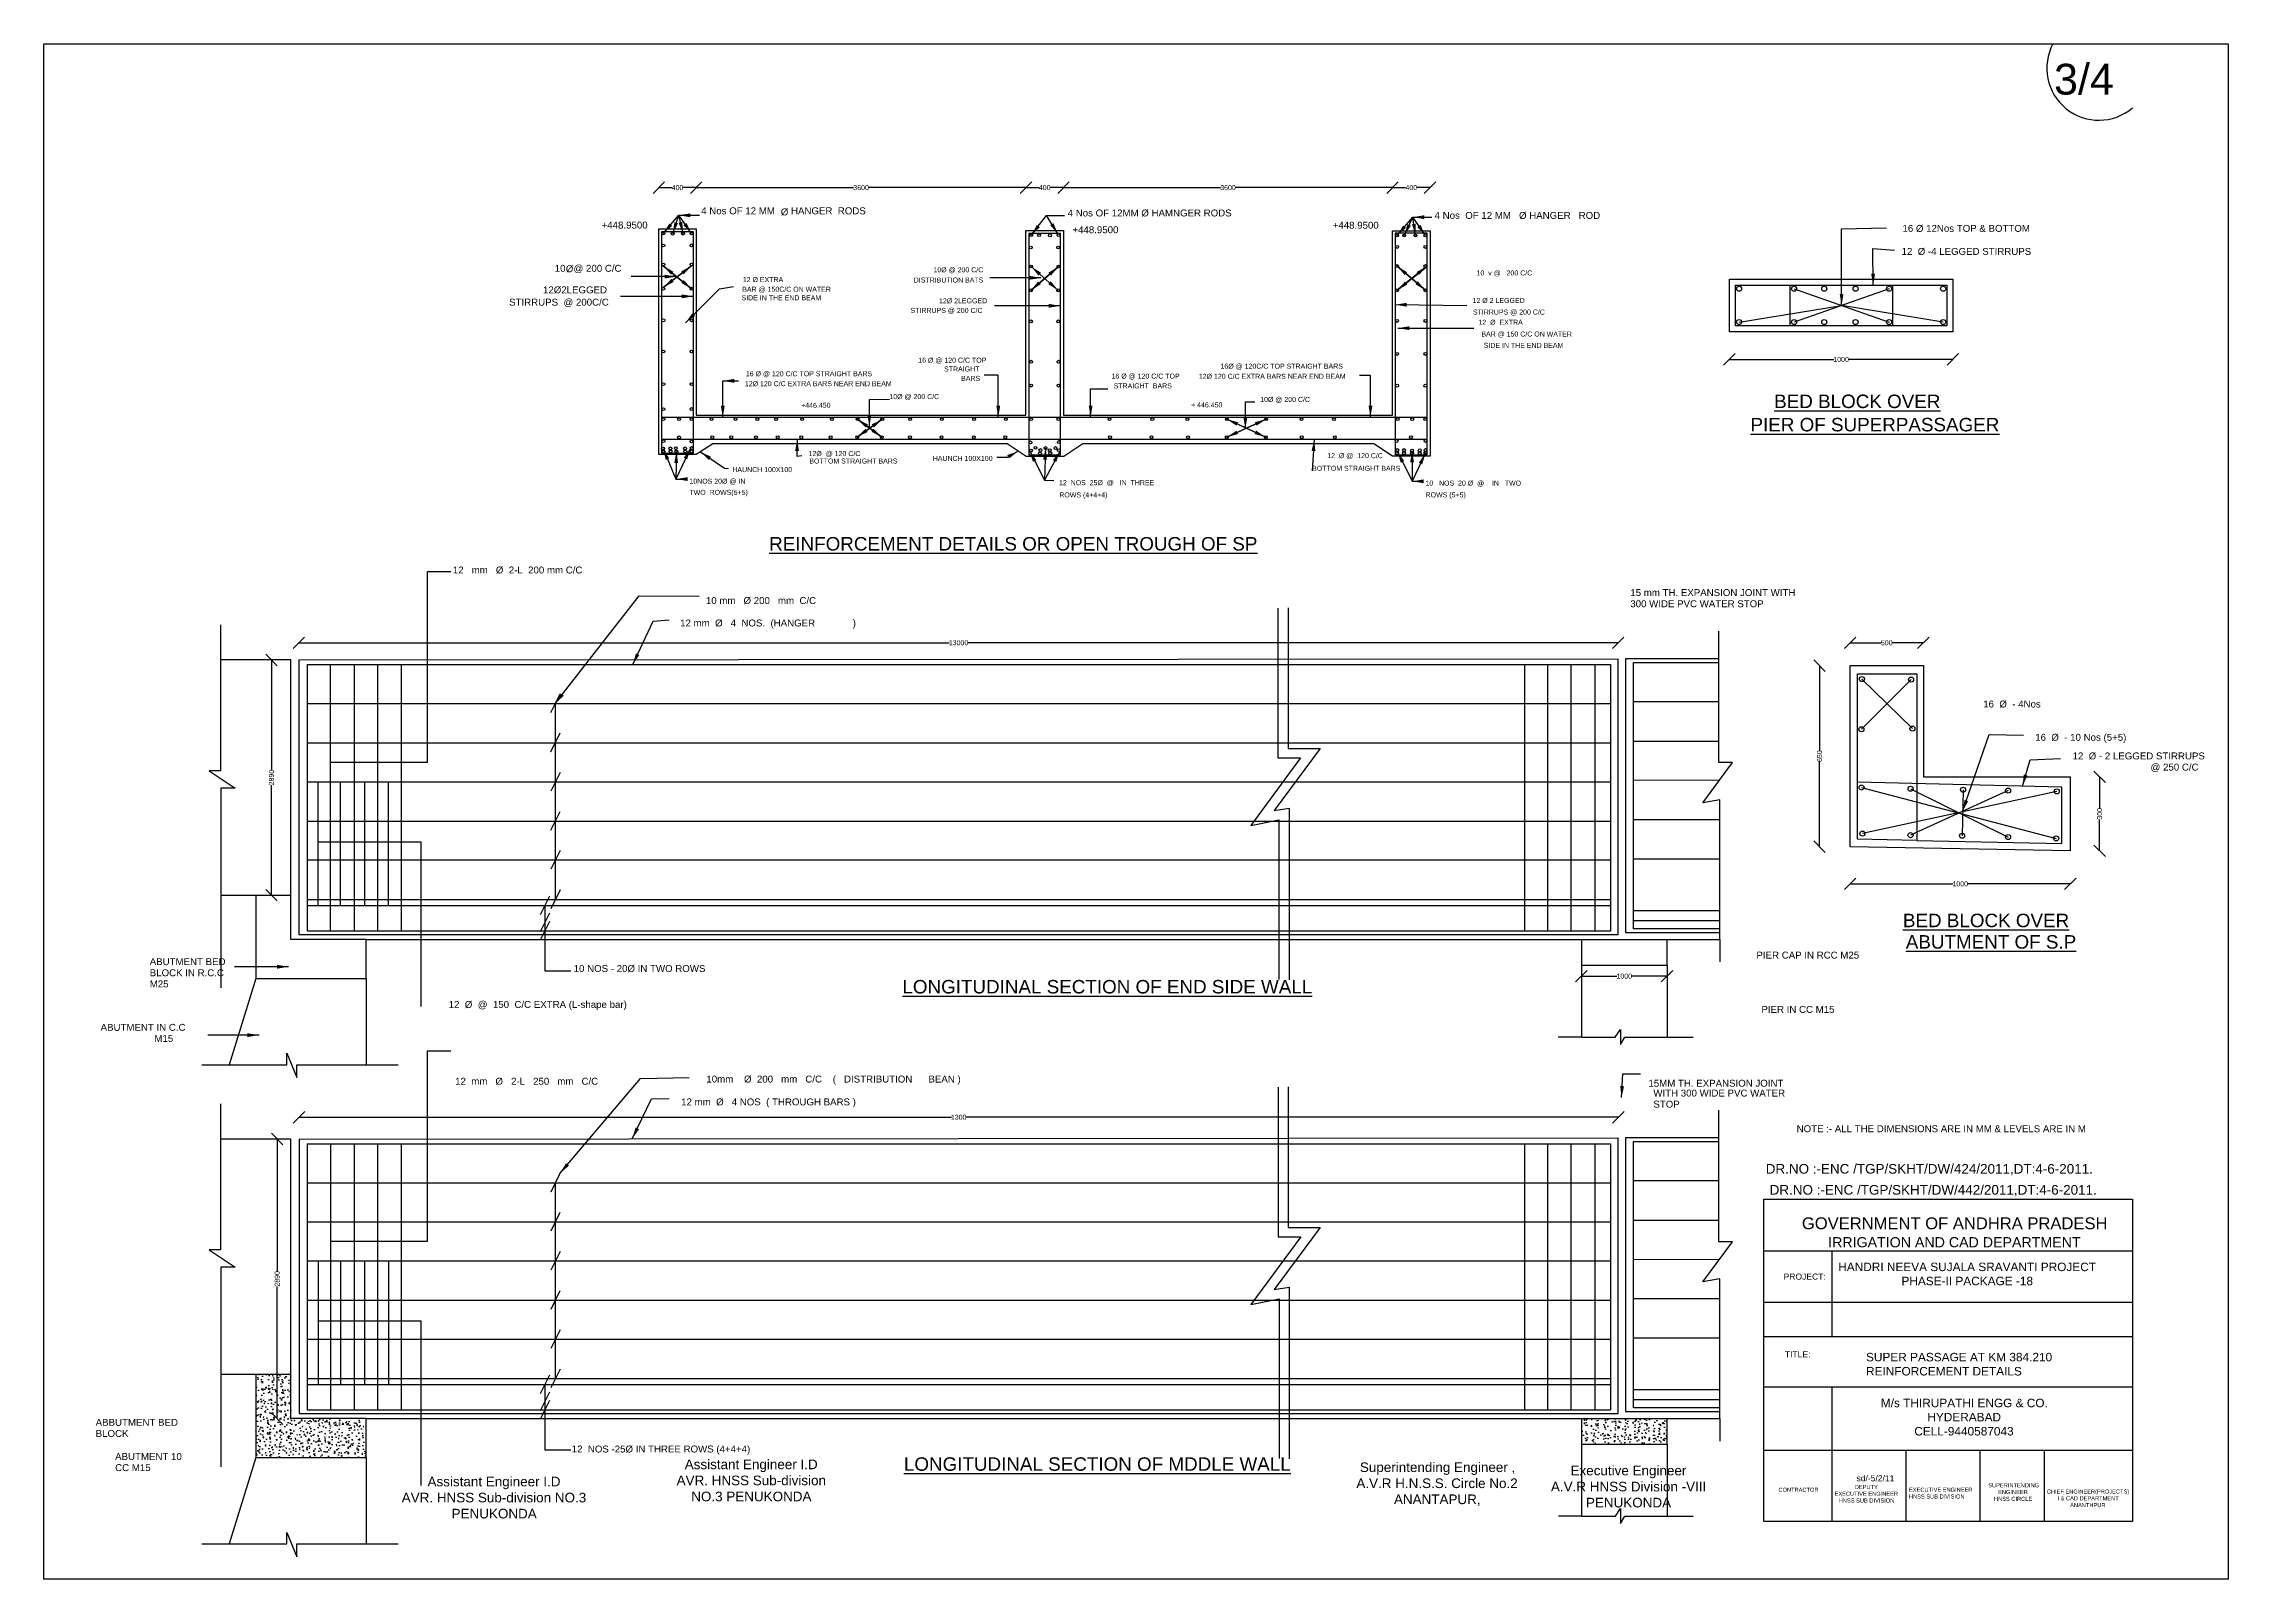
# Model space of a CAD drawing. Header units: millimetres. Extents: x 5765162 to 5770838, y 20981618 to 20985608.
import ezdxf

# ---------------------------------------------------------------- set-up
doc = ezdxf.new("R2010")
doc.units = ezdxf.units.MM
doc.header["$MEASUREMENT"] = 0
for name, color, linetype in [('DIMENSIONS', 7, 'Continuous'), ('DRAWING', 7, 'Continuous'), ('TEXT', 7, 'Continuous')]:
    doc.layers.add(name, color=color, linetype=linetype)
doc.styles.get("Standard").update_dxf_attribs({"font": 'arial.ttf', "height": 13})
doc.dimstyles.get("Standard").update_dxf_attribs({"dimtxt": 13, "dimasz": 30, "dimexe": 0.18, "dimexo": 0.0625, "dimgap": 0.09, "dimtad": 0, "dimdec": 0, "dimzin": 0, "dimdsep": 46, "dimtxsty": 'Standard', "dimblk": 'OBLIQUE', "dimcen": 0.09, "dimse1": 1, "dimse2": 1, "dimadec": 0, "dimazin": 0, "dimtfac": 1, "dimtdec": 0, "dimtofl": 0, "dimtmove": 0, "dimatfit": 3, "dimfxl": 1, "dimtolj": 1, "dimtzin": 0, "dimarcsym": 0})
pattern_1 = [(50, (0, 0), (35.86300913, -3.13760675), [3.75, -41.25]), (355, (0, 0), (-6.93756668, 37.609606685), [3, -33]), (100.4514, (2.99, -0.26), (28.925469086, 34.471977103), [3.1870095, -35.0571056]), (46.1842, (0, 10), (53.36205243, -8.27595072), [5.625, -61.875]), (96.6356, (4.447, 9.31), (46.73313528, 48.70589355), [4.7805144, -52.58565]), (351.1842, (0, 10), (46.73309726, 48.70593005), [4.5, -49.5]), (21, (5, 7.5), (29.845352606, -20.130944533), [3.75, -41.25]), (326, (5, 7.5), (12.165766596, 36.25750225), [3, -33]), (71.4514, (7.487, 5.822), (42.01113143, 16.126524835), [3.1870095, -35.0571056]), (37.5, (0, 0), (0.607992766, 16.6446926916), [0, -32.6, 0, -33.5, 0, -33.125]), (7.5, (0, 0), (13.153476872, 19.720585594), [0, -19.1, 0, -31.85, 0, -12.625]), (327.5, (-11.15, 0), (26.691121809, -1.127743587), [0, -12.5, 0, -39, 0, -51.75]), (317.5, (-16.15, 0), (29.159308467, 5.005249117), [0, -16.25, 0, -25.9, 0, -36.75])]

msp = doc.modelspace()

# ---------------------------------------------------------------- texts
at = {"layer": 'DIMENSIONS', "color": 0}
msp.add_text('3/4', height=80, dxfattribs=at).set_placement((5770385.1, 20985475.7))
at = {"layer": 'TEXT', "color": 0}
for s, height, p in [('4 Nos OF 12 MM      HANGER  RODS', 18, (5766870.1, 20985164.7)), ('Ø', 18, (5767076.8, 20985161.9)), ('4 Nos OF 12MM Ø HAMNGER RODS', 18, (5767822.2, 20985159.1)), ('4 Nos  OF 12 MM   Ø HANGER   ROD', 18, (5768775.6, 20985152.8)), ('+448.9500', 18, (5766611.3, 20985127.6)), ('+448.9500', 18, (5767834.6, 20985115.6)), ('+448.9500', 18, (5768510.9, 20985127.2)), ('16 Ø 12Nos TOP & BOTTOM', 18, (5769991.3, 20985119.1)), ('10   @ 200 C/C', 18, (5766489.4, 20985015.3)), ('12  Ø -4 LEGGED STIRRUPS', 18, (5769989, 20985059.2)), ('12Ø2LEGGED', 18, (5766459, 20984959.3)), ('Ø', 18, (5766518.2, 20985014.2)), ('12 Ø EXTRA', 13, (5766978.1, 20984988.5)), ('DISTRIBUTION BATS', 13, (5767422.4, 20984987.4)), ('10Ø @ 200 C/C', 13, (5767473.4, 20985014)), ('10  v @   200 C/C', 13, (5768884.7, 20985005.8)), ('STIRRUPS  @ 200C/C', 18, (5766371, 20984927.3)), ('SIDE IN THE END BEAM', 13, (5766974.9, 20984941.2)), ('BAR @ 150C/C ON WATER', 13, (5766976.7, 20984963.4)), ('STIRRUPS @ 200 C/C', 13, (5767414, 20984908.5)), ('12Ø 2LEGGED', 13, (5767487.9, 20984933.3)), ('12 Ø 2 LEGGED', 13, (5768874.4, 20984934.3)), ('STIRRUPS @ 200 C/C', 13, (5768875.2, 20984904.2)), ('12  Ø  EXTRA', 13, (5768889.7, 20984877.7)), ('BAR @ 150 C/C ON WATER', 13, (5768897.1, 20984847.1)), ('SIDE IN THE END BEAM', 13, (5768903.4, 20984817.7)), ('16 Ø @ 120 C/C TOP STRAIGHT BARS', 13, (5766986, 20984743.8)), ('16 Ø @ 120 C/C TOP', 13, (5767434, 20984779.1)), ('   STRAIGHT', 13, (5767485.9, 20984756.3)), ('16 Ø @ 120 C/C TOP', 13, (5767936.2, 20984737.7)), ('12Ø 120 C/C EXTRA BARS NEAR END BEAM', 13, (5768163, 20984737.3)), ('16Ø @ 120C/C TOP STRAIGHT BARS', 13, (5768219.3, 20984763.5)), ('12Ø 120 C/C EXTRA BARS NEAR END BEAM', 13, (5766983.6, 20984718.1)), ('10Ø @ 200 C/C', 13, (5767358.9, 20984684.5)), ('BARS', 13, (5767545.5, 20984731.9)), ('STRAIGHT  BARS', 13, (5767941.6, 20984712.4)), ('%%UBED BLOCK OVER', 35, (5769657.9, 20984661.2)), ('+446.450', 13, (5767129.8, 20984661.9)), ('+ 446.450', 13, (5768143, 20984662.9)), ('10Ø @ 200 C/C', 13, (5768322.4, 20984677.1)), ('%%UPIER OF SUPERPASSAGER', 35, (5769596.4, 20984600.7)), ('12Ø  @ 120 C/C', 13, (5767149.1, 20984536.5)), ('BOTTOM STRAIGHT BARS', 13, (5767151, 20984517.1)), ('HAUNCH 100X100', 13, (5767471.7, 20984524)), ('12  Ø @  120 C/C', 13, (5768496.6, 20984531.1)), ('10NOS 20Ø @ IN', 13, (5766839.4, 20984464.7)), ('HAUNCH 100X100', 13, (5766950.9, 20984494.8)), ('12  NOS  25Ø  @   IN  THREE', 13, (5767799.7, 20984460.9)), ('BOTTOM STRAIGHT BARS', 13, (5768457.6, 20984498.2)), ('10   NOS  20 Ø  @    IN   TWO', 13, (5768751.8, 20984459.8)), ('TWO  ROWS(5+5)', 13, (5766839.4, 20984435.7)), ('ROWS (4+4+4)', 13, (5767800.6, 20984429.1)), ('ROWS (5+5)', 13, (5768752.3, 20984429.2)), ('%%UREINFORCEMENT DETAILS OR OPEN TROUGH OF SP', 35, (5767046.7, 20984291.1)), ('12   mm   Ø  2-L  200 mm C/C', 18, (5766224.7, 20984231.5)), ('15 mm TH. EXPANSION JOINT WITH', 18, (5769284.2, 20984172.7)), ('10 mm   Ø 200   mm  C/C', 18, (5766882.2, 20984152.1)), ('300 WIDE PVC WATER STOP', 18, (5769284.2, 20984143.8)), ('12 mm  Ø   4  NOS.  (HANGER              )', 18, (5766815.3, 20984093.8)), ('16  Ø  - 4Nos', 18, (5770201.1, 20983883.3)), ('16  Ø  - 10 Nos (5+5)', 18, (5770336.2, 20983796.8)), ('12  Ø - 2 LEGGED STIRRUPS', 18, (5770433.3, 20983748.4)), ('                             @ 250 C/C', 18, (5770433.3, 20983719.4)), ('%%UBED BLOCK OVER', 35, (5769992.5, 20983312.5)), ('%%UABUTMENT OF S.P', 35, (5770000, 20983256.8)), ('ABUTMENT BED', 18, (5765437.2, 20983213.9)), ('PIER CAP IN RCC M25', 18, (5769611.9, 20983230.9)), ('BLOCK IN R.C.C', 18, (5765437.2, 20983185)), ('M25', 18, (5765437.2, 20983156.1)), ('10 NOS - 20Ø IN TWO ROWS', 18, (5766538.7, 20983196.1)), ('%%ULONGITUDINAL SECTION OF END SIDE WALL', 35, (5767392.8, 20983140.3)), ('12  Ø  @  150  C/C EXTRA (L-shape bar)', 18, (5766213.9, 20983102.7)), ('PIER IN CC M15 ', 18, (5769624.7, 20983089.9)), ('ABUTMENT IN C.C', 18, (5765309.5, 20983043.3)), ('                    M15', 18, (5765309.5, 20983014.4)), ('12  mm   Ø   2-L   250   mm   C/C', 18, (5766230.7, 20982903.2)), ('10mm    Ø  200   mm   C/C    (   DISTRIBUTION      BEAN )', 18, (5766883.5, 20982908.9)), ('15MM TH. EXPANSION JOINT', 18, (5769331.2, 20982898)), ('WITH 300 WIDE PVC WATER', 18, (5769344.1, 20982872.5)), ('12 mm  Ø   4 NOS  ( THROUGH BARS )', 18, (5766818, 20982849.5)), ('STOP', 18, (5769344.1, 20982843.6)), ('NOTE :- ALL THE DIMENSIONS ARE IN MM & LEVELS ARE IN M ', 18, (5769716.4, 20982779.8)), ('DR.NO :-ENC /TGP/SKHT/DW/424/2011,DT:4-6-2011.', 25, (5769636.1, 20982672.2)), ('DR.NO :-ENC /TGP/SKHT/DW/442/2011,DT:4-6-2011.', 25, (5769646.2, 20982617.6)), ('PROJECT:', 15.85, (5769682.5, 20982396.7)), ('TITLE:', 15.85, (5769685.7, 20982194.8)), ('ABBUTMENT BED', 18, (5765296.7, 20982017)), ('BLOCK', 18, (5765296.7, 20981988.1)), ('ABUTMENT 10', 18, (5765347.3, 20981928.2)), ('CC M15', 18, (5765347.3, 20981899.3)), ('12  NOS -25Ø IN THREE ROWS (4+4+4)', 18, (5766533.6, 20981947.7)), ('%%ULONGITUDINAL SECTION OF MDDLE WALL', 35, (5767396.7, 20981900.1)), ('CONTRACTOR ', 10.566, (5769669.1, 20981845.5)), ('sd/-5/2/11', 15.85, (5769871.9, 20981872.9))]:
    msp.add_text(s, height=height, dxfattribs=at).set_placement(p)
at = {"layer": 'TEXT', "color": 0, "attachment_point": 1}
for s, insert, char_height, width in [('\\pi66.959;{\\H1.9444x;GOVERNMENT OF ANDHRA PRADESH  \\P\\pi135.21;\\H0.85714x;IRRIGATION AND CAD DEPARTMENT }', (5769663, 20982558.5), 15.849, 922.267), ('\\pi8.0154;HANDRI NEEVA SUJALA SRAVANTI PROJECT \\P\\pi172.35;PHASE-II PACKAGE -18', (5769816.4, 20982440.9), 22.012, 682.768), ('SUPER PASSAGE AT KM 384.210 REINFORCEMENT DETAILS ', (5769896.6, 20982206.5), 22.012, 506.018), ('\\pi38.513;M/s THIRUPATHI ENGG & CO.\\P\\pi159.37;HYDERABAD\\P\\pi125.38;CELL-9440587043', (5769896.6, 20982087.3), 22.012, 506.018), ('\\pi40.826;Assistant Engineer I.D \\P\\pi19.765;AVR. HNSS Sub-division \\P\\pi57.742;NO.3 PENUKONDA', (5766786.4, 20981929.3), 25, 425.324), ('\\pi13.063;Superintending Engineer , \\P\\pi3.9821;A.V.R H.N.S.S. Circle No.2 \\P\\pi101.66;ANANTAPUR,', (5768568.4, 20981921.9), 25, 425.324), ('\\pi155.26;Executive Engineer  \\P\\pi104.32;A.V.R HNSS Division -VIII \\P\\pi195.29;PENUKONDA', (5768973.6, 20981913.3), 25, 609.163), ('\\pi142.29;Assistant Engineer I.D \\P\\pi75.213;AVR. HNSS Sub-division NO.3 \\P\\pi204.83;PENUKONDA', (5766016.7, 20981884.7), 25, 628.256), ('\\pi55.171;DEPUTY \\P\\pi2.7279;EXECUTIVE ENGINEER  \\P\\pi13.499;HNSS SUB DIVISION ', (5769812.2, 20981863.4), 10.566, 168.957), ('EXECUTIVE ENGINEER  HNSS SUB DIVISION ', (5770008.2, 20981856.2), 10.566, 168.957), ('\\pi2.5117; SUPERINTENDING  \\P\\pi32.248;ENGINEER  \\P\\pi21.485;HNSS CIRCLE ', (5770207.6, 20981867.8), 10.566, 140.237), ('\\pi2.6847;CHIEF ENGINEER(PROJECTS)  \\P\\pi30.357;I & CAD DEPARTMENT \\P\\pi63.239;ANANTHPUR', (5770363.7, 20981851.5), 10.566, 218.139)]:
    msp.add_mtext(s, dxfattribs=dict(at, insert=insert, char_height=char_height, width=width))

# ---------------------------------------------------------------- blocks, each defined once
blk = doc.blocks.new('_Oblique')
at = {"color": 0, "linetype": 'ByBlock', "lineweight": -2}
blk.add_line((-0.5, -0.5), (0.5, 0.5), dxfattribs=at)
blk = doc.blocks.new('*D4')
at = {"layer": 'Defpoints', "color": 0, "transparency": 16777216}
for p in [(5766857.1, 20985233.9), (5766759.9, 20985126.5), (5766857.1, 20985126.5)]:
    blk.add_point(p, dxfattribs=at)
at = {"layer": 'DIMENSIONS', "color": 0, "lineweight": -2, "transparency": 16777216}
for p, q in [((5766759.9, 20985233.9), (5766793.8, 20985233.9)), ((5766857.1, 20985233.9), (5766823.2, 20985233.9))]:
    blk.add_line(p, q, dxfattribs=at)
at = {"layer": 'DIMENSIONS', "color": 0, "lineweight": -2, "transparency": 16777216, "xscale": 30, "yscale": 30, "zscale": 30, "rotation": 180}
blk.add_blockref('_Oblique', (5766759.9, 20985233.9), dxfattribs=at)
at = {"layer": 'DIMENSIONS', "color": 0, "lineweight": -2, "transparency": 16777216, "xscale": 30, "yscale": 30, "zscale": 30}
blk.add_blockref('_Oblique', (5766857.1, 20985233.9), dxfattribs=at)
at = {"layer": 'DIMENSIONS', "color": 0, "transparency": 16777216, "insert": (5766808.5, 20985233.9), "char_height": 13, "attachment_point": 5}
blk.add_mtext('\\A1;400', dxfattribs=at)
blk = doc.blocks.new('*D5')
at = {"layer": 'Defpoints', "color": 0, "transparency": 16777216}
for p in [(5767713.8, 20985233.9), (5766857.1, 20985126.5), (5767713.8, 20985122.2)]:
    blk.add_point(p, dxfattribs=at)
at = {"layer": 'DIMENSIONS', "color": 0, "lineweight": -2, "transparency": 16777216}
for p, q in [((5766857.1, 20985233.9), (5767266, 20985233.9)), ((5767713.8, 20985233.9), (5767304.9, 20985233.9))]:
    blk.add_line(p, q, dxfattribs=at)
at = {"layer": 'DIMENSIONS', "color": 0, "lineweight": -2, "transparency": 16777216, "xscale": 30, "yscale": 30, "zscale": 30, "rotation": 180}
blk.add_blockref('_Oblique', (5766857.1, 20985233.9), dxfattribs=at)
at = {"layer": 'DIMENSIONS', "color": 0, "lineweight": -2, "transparency": 16777216, "xscale": 30, "yscale": 30, "zscale": 30}
blk.add_blockref('_Oblique', (5767713.8, 20985233.9), dxfattribs=at)
at = {"layer": 'DIMENSIONS', "color": 0, "transparency": 16777216, "insert": (5767285.5, 20985233.9), "char_height": 13, "attachment_point": 5}
blk.add_mtext('\\A1;3600', dxfattribs=at)
blk = doc.blocks.new('*D6')
at = {"layer": 'Defpoints', "color": 0, "transparency": 16777216}
for p in [(5767811.3, 20985233.9), (5767713.8, 20985122.2), (5767811.3, 20985122.2)]:
    blk.add_point(p, dxfattribs=at)
at = {"layer": 'DIMENSIONS', "color": 0, "lineweight": -2, "transparency": 16777216}
for p, q in [((5767713.8, 20985233.9), (5767747.9, 20985233.9)), ((5767811.3, 20985233.9), (5767777.2, 20985233.9))]:
    blk.add_line(p, q, dxfattribs=at)
at = {"layer": 'DIMENSIONS', "color": 0, "lineweight": -2, "transparency": 16777216, "xscale": 30, "yscale": 30, "zscale": 30, "rotation": 180}
blk.add_blockref('_Oblique', (5767713.8, 20985233.9), dxfattribs=at)
at = {"layer": 'DIMENSIONS', "color": 0, "lineweight": -2, "transparency": 16777216, "xscale": 30, "yscale": 30, "zscale": 30}
blk.add_blockref('_Oblique', (5767811.3, 20985233.9), dxfattribs=at)
at = {"layer": 'DIMENSIONS', "color": 0, "transparency": 16777216, "insert": (5767762.5, 20985233.9), "char_height": 13, "attachment_point": 5}
blk.add_mtext('\\A1;400', dxfattribs=at)
blk = doc.blocks.new('*D7')
at = {"layer": 'Defpoints', "color": 0, "transparency": 16777216}
for p in [(5768666.3, 20985233.9), (5767811.3, 20985122.2), (5768666.3, 20985121.8)]:
    blk.add_point(p, dxfattribs=at)
at = {"layer": 'DIMENSIONS', "color": 0, "lineweight": -2, "transparency": 16777216}
for p, q in [((5767811.3, 20985233.9), (5768219.3, 20985233.9)), ((5768666.3, 20985233.9), (5768258.3, 20985233.9))]:
    blk.add_line(p, q, dxfattribs=at)
at = {"layer": 'DIMENSIONS', "color": 0, "lineweight": -2, "transparency": 16777216, "xscale": 30, "yscale": 30, "zscale": 30, "rotation": 180}
blk.add_blockref('_Oblique', (5767811.3, 20985233.9), dxfattribs=at)
at = {"layer": 'DIMENSIONS', "color": 0, "lineweight": -2, "transparency": 16777216, "xscale": 30, "yscale": 30, "zscale": 30}
blk.add_blockref('_Oblique', (5768666.3, 20985233.9), dxfattribs=at)
at = {"layer": 'DIMENSIONS', "color": 0, "transparency": 16777216, "insert": (5768238.8, 20985233.9), "char_height": 13, "attachment_point": 5}
blk.add_mtext('\\A1;3600', dxfattribs=at)
blk = doc.blocks.new('*D8')
at = {"layer": 'Defpoints', "color": 0, "transparency": 16777216}
for p in [(5768763.9, 20985233.9), (5768666.3, 20985121.8), (5768763.9, 20985121.8)]:
    blk.add_point(p, dxfattribs=at)
at = {"layer": 'DIMENSIONS', "color": 0, "lineweight": -2, "transparency": 16777216}
for p, q in [((5768666.3, 20985233.9), (5768700.4, 20985233.9)), ((5768763.9, 20985233.9), (5768729.8, 20985233.9))]:
    blk.add_line(p, q, dxfattribs=at)
at = {"layer": 'DIMENSIONS', "color": 0, "lineweight": -2, "transparency": 16777216, "xscale": 30, "yscale": 30, "zscale": 30, "rotation": 180}
blk.add_blockref('_Oblique', (5768666.3, 20985233.9), dxfattribs=at)
at = {"layer": 'DIMENSIONS', "color": 0, "lineweight": -2, "transparency": 16777216, "xscale": 30, "yscale": 30, "zscale": 30}
blk.add_blockref('_Oblique', (5768763.9, 20985233.9), dxfattribs=at)
at = {"layer": 'DIMENSIONS', "color": 0, "transparency": 16777216, "insert": (5768715.1, 20985233.9), "char_height": 13, "attachment_point": 5}
blk.add_mtext('\\A1;400', dxfattribs=at)
blk = doc.blocks.new('*D9')
at = {"layer": 'Defpoints', "color": 0, "transparency": 16777216}
for p in [(5769541.5, 20984859.5), (5770122.2, 20984859.5), (5770122.2, 20984787.6)]:
    blk.add_point(p, dxfattribs=at)
at = {"layer": 'DIMENSIONS', "color": 0, "lineweight": -2, "transparency": 16777216}
for p, q in [((5769541.5, 20984787.6), (5769813, 20984787.6)), ((5770122.2, 20984787.6), (5769850.7, 20984787.6))]:
    blk.add_line(p, q, dxfattribs=at)
at = {"layer": 'DIMENSIONS', "color": 0, "lineweight": -2, "transparency": 16777216, "xscale": 30, "yscale": 30, "zscale": 30, "rotation": 180}
blk.add_blockref('_Oblique', (5769541.5, 20984787.6), dxfattribs=at)
at = {"layer": 'DIMENSIONS', "color": 0, "lineweight": -2, "transparency": 16777216, "xscale": 30, "yscale": 30, "zscale": 30}
blk.add_blockref('_Oblique', (5770122.2, 20984787.6), dxfattribs=at)
at = {"layer": 'DIMENSIONS', "color": 0, "transparency": 16777216, "insert": (5769831.8, 20984787.6), "char_height": 13, "attachment_point": 5}
blk.add_mtext('\\A1;1000', dxfattribs=at)
blk = doc.blocks.new('*D10')
at = {"layer": 'Defpoints', "color": 0, "transparency": 16777216}
for p in [(5765753.5, 20984006.7), (5765753.5, 20983395.7), (5765753.5, 20983395.7)]:
    blk.add_point(p, dxfattribs=at)
at = {"layer": 'DIMENSIONS', "color": 0, "lineweight": -2, "transparency": 16777216}
for p, q in [((5765753.5, 20984006.7), (5765753.5, 20983720.8)), ((5765753.5, 20983395.7), (5765753.5, 20983681.6))]:
    blk.add_line(p, q, dxfattribs=at)
at = {"layer": 'DIMENSIONS', "color": 0, "lineweight": -2, "transparency": 16777216, "xscale": 30, "yscale": 30, "zscale": 30}
for p, rotation in [((5765753.5, 20984006.7), 90), ((5765753.5, 20983395.7), 270)]:
    blk.add_blockref('_Oblique', p, dxfattribs=dict(at, rotation=rotation))
at = {"layer": 'DIMENSIONS', "color": 0, "transparency": 16777216, "insert": (5765753.5, 20983701.2), "char_height": 13, "attachment_point": 5, "rotation": 90}
blk.add_mtext('\\A1;2890', dxfattribs=at)
blk = doc.blocks.new('*D11')
at = {"layer": 'Defpoints', "color": 0, "transparency": 16777216}
for p in [(5769252.6, 20984051.4), (5765824.7, 20984006.7), (5769252.6, 20984010.1)]:
    blk.add_point(p, dxfattribs=at)
at = {"layer": 'DIMENSIONS', "color": 0, "lineweight": -2, "transparency": 16777216}
for p, q in [((5765824.7, 20984051.4), (5767514.7, 20984051.4)), ((5769252.6, 20984051.4), (5767562.5, 20984051.4))]:
    blk.add_line(p, q, dxfattribs=at)
at = {"layer": 'DIMENSIONS', "color": 0, "lineweight": -2, "transparency": 16777216, "xscale": 30, "yscale": 30, "zscale": 30, "rotation": 180}
blk.add_blockref('_Oblique', (5765824.7, 20984051.4), dxfattribs=at)
at = {"layer": 'DIMENSIONS', "color": 0, "lineweight": -2, "transparency": 16777216, "xscale": 30, "yscale": 30, "zscale": 30}
blk.add_blockref('_Oblique', (5769252.6, 20984051.4), dxfattribs=at)
at = {"layer": 'DIMENSIONS', "color": 0, "transparency": 16777216, "insert": (5767538.6, 20984051.4), "char_height": 13, "attachment_point": 5}
blk.add_mtext('\\A1;13000', dxfattribs=at)
blk = doc.blocks.new('*D12')
at = {"layer": 'Defpoints', "color": 0, "transparency": 16777216}
for p in [(5769157.1, 20983214.2), (5769379.7, 20983214.2), (5769379.7, 20983185.3)]:
    blk.add_point(p, dxfattribs=at)
at = {"layer": 'DIMENSIONS', "color": 0, "lineweight": -2, "transparency": 16777216}
for p, q in [((5769157.1, 20983185.3), (5769249.5, 20983185.3)), ((5769379.7, 20983185.3), (5769287.3, 20983185.3))]:
    blk.add_line(p, q, dxfattribs=at)
at = {"layer": 'DIMENSIONS', "color": 0, "lineweight": -2, "transparency": 16777216, "xscale": 30, "yscale": 30, "zscale": 30, "rotation": 180}
blk.add_blockref('_Oblique', (5769157.1, 20983185.3), dxfattribs=at)
at = {"layer": 'DIMENSIONS', "color": 0, "lineweight": -2, "transparency": 16777216, "xscale": 30, "yscale": 30, "zscale": 30}
blk.add_blockref('_Oblique', (5769379.7, 20983185.3), dxfattribs=at)
at = {"layer": 'DIMENSIONS', "color": 0, "transparency": 16777216, "insert": (5769268.4, 20983185.3), "char_height": 13, "attachment_point": 5}
blk.add_mtext('\\A1;1000', dxfattribs=at)
blk = doc.blocks.new('*D13')
at = {"layer": 'Defpoints', "color": 0, "transparency": 16777216}
for p in [(5770045.6, 20984051.4), (5769855.5, 20983992.2), (5770045.6, 20983992.2)]:
    blk.add_point(p, dxfattribs=at)
at = {"layer": 'DIMENSIONS', "color": 0, "lineweight": -2, "transparency": 16777216}
for p, q in [((5769855.5, 20984051.4), (5769936.1, 20984051.4)), ((5770045.6, 20984051.4), (5769965, 20984051.4))]:
    blk.add_line(p, q, dxfattribs=at)
at = {"layer": 'DIMENSIONS', "color": 0, "lineweight": -2, "transparency": 16777216, "xscale": 30, "yscale": 30, "zscale": 30, "rotation": 180}
blk.add_blockref('_Oblique', (5769855.5, 20984051.4), dxfattribs=at)
at = {"layer": 'DIMENSIONS', "color": 0, "lineweight": -2, "transparency": 16777216, "xscale": 30, "yscale": 30, "zscale": 30}
blk.add_blockref('_Oblique', (5770045.6, 20984051.4), dxfattribs=at)
at = {"layer": 'DIMENSIONS', "color": 0, "transparency": 16777216, "insert": (5769950.5, 20984051.4), "char_height": 13, "attachment_point": 5}
blk.add_mtext('\\A1;500', dxfattribs=at)
blk = doc.blocks.new('*D14')
at = {"layer": 'Defpoints', "color": 0, "transparency": 16777216}
for p in [(5769855.5, 20983992.2), (5769775.7, 20983521.6), (5769855.5, 20983521.6)]:
    blk.add_point(p, dxfattribs=at)
at = {"layer": 'DIMENSIONS', "color": 0, "lineweight": -2, "transparency": 16777216}
for p, q in [((5769775.7, 20983992.2), (5769775.7, 20983771.3)), ((5769775.7, 20983521.6), (5769775.7, 20983742.4))]:
    blk.add_line(p, q, dxfattribs=at)
at = {"layer": 'DIMENSIONS', "color": 0, "lineweight": -2, "transparency": 16777216, "xscale": 30, "yscale": 30, "zscale": 30}
for p, rotation in [((5769775.7, 20983992.2), 90), ((5769775.7, 20983521.6), 270)]:
    blk.add_blockref('_Oblique', p, dxfattribs=dict(at, rotation=rotation))
at = {"layer": 'DIMENSIONS', "color": 0, "transparency": 16777216, "insert": (5769775.7, 20983756.9), "char_height": 13, "attachment_point": 5, "rotation": 90}
blk.add_mtext('\\A1;650', dxfattribs=at)
blk = doc.blocks.new('*D15')
at = {"layer": 'Defpoints', "color": 0, "transparency": 16777216}
for p in [(5769855.5, 20983521.6), (5770427.2, 20983510.9), (5770427.2, 20983425)]:
    blk.add_point(p, dxfattribs=at)
at = {"layer": 'DIMENSIONS', "color": 0, "lineweight": -2, "transparency": 16777216}
for p, q in [((5769855.5, 20983425), (5770122.5, 20983425)), ((5770427.2, 20983425), (5770160.2, 20983425))]:
    blk.add_line(p, q, dxfattribs=at)
at = {"layer": 'DIMENSIONS', "color": 0, "lineweight": -2, "transparency": 16777216, "xscale": 30, "yscale": 30, "zscale": 30, "rotation": 180}
blk.add_blockref('_Oblique', (5769855.5, 20983425), dxfattribs=at)
at = {"layer": 'DIMENSIONS', "color": 0, "lineweight": -2, "transparency": 16777216, "xscale": 30, "yscale": 30, "zscale": 30}
blk.add_blockref('_Oblique', (5770427.2, 20983425), dxfattribs=at)
at = {"layer": 'DIMENSIONS', "color": 0, "transparency": 16777216, "insert": (5770141.4, 20983425), "char_height": 13, "attachment_point": 5}
blk.add_mtext('\\A1;1000', dxfattribs=at)
blk = doc.blocks.new('*D16')
at = {"layer": 'Defpoints', "color": 0, "transparency": 16777216}
for p in [(5770427.2, 20983703), (5770427.2, 20983510.9), (5770503.5, 20983510.9)]:
    blk.add_point(p, dxfattribs=at)
at = {"layer": 'DIMENSIONS', "color": 0, "lineweight": -2, "transparency": 16777216}
for p, q in [((5770503.5, 20983703), (5770503.5, 20983621.4)), ((5770503.5, 20983510.9), (5770503.5, 20983592.5))]:
    blk.add_line(p, q, dxfattribs=at)
at = {"layer": 'DIMENSIONS', "color": 0, "lineweight": -2, "transparency": 16777216, "xscale": 30, "yscale": 30, "zscale": 30}
for p, rotation in [((5770503.5, 20983703), 90), ((5770503.5, 20983510.9), 270)]:
    blk.add_blockref('_Oblique', p, dxfattribs=dict(at, rotation=rotation))
at = {"layer": 'DIMENSIONS', "color": 0, "transparency": 16777216, "insert": (5770503.5, 20983607), "char_height": 13, "attachment_point": 5, "rotation": 90}
blk.add_mtext('\\A1;300', dxfattribs=at)
blk = doc.blocks.new('*D17')
at = {"layer": 'Defpoints', "color": 0, "transparency": 16777216}
for p in [(5769252.9, 20982818.6), (5769252.9, 20982765.4), (5765825, 20982762)]:
    blk.add_point(p, dxfattribs=at)
at = {"layer": 'DIMENSIONS', "color": 0, "lineweight": -2, "transparency": 16777216}
for p, q in [((5765825, 20982818.6), (5767520.1, 20982818.6)), ((5769252.9, 20982818.6), (5767557.8, 20982818.6))]:
    blk.add_line(p, q, dxfattribs=at)
at = {"layer": 'DIMENSIONS', "color": 0, "lineweight": -2, "transparency": 16777216, "xscale": 30, "yscale": 30, "zscale": 30, "rotation": 180}
blk.add_blockref('_Oblique', (5765825, 20982818.6), dxfattribs=at)
at = {"layer": 'DIMENSIONS', "color": 0, "lineweight": -2, "transparency": 16777216, "xscale": 30, "yscale": 30, "zscale": 30}
blk.add_blockref('_Oblique', (5769252.9, 20982818.6), dxfattribs=at)
at = {"layer": 'DIMENSIONS', "color": 0, "transparency": 16777216, "insert": (5767539, 20982818.6), "char_height": 13, "attachment_point": 5}
blk.add_mtext('\\A1;1300', dxfattribs=at)
blk = doc.blocks.new('*D18')
at = {"layer": 'Defpoints', "color": 0, "transparency": 16777216}
for p in [(5765763.9, 20982762), (5765768.3, 20982035.6), (5765804, 20982035.6)]:
    blk.add_point(p, dxfattribs=at)
at = {"layer": 'DIMENSIONS', "color": 0, "lineweight": -2, "transparency": 16777216}
for p, q in [((5765768.3, 20982762), (5765768.3, 20982418.4)), ((5765768.3, 20982035.6), (5765768.3, 20982379.2))]:
    blk.add_line(p, q, dxfattribs=at)
at = {"layer": 'DIMENSIONS', "color": 0, "lineweight": -2, "transparency": 16777216, "xscale": 30, "yscale": 30, "zscale": 30}
for p, rotation in [((5765768.3, 20982762), 90), ((5765768.3, 20982035.6), 270)]:
    blk.add_blockref('_Oblique', p, dxfattribs=dict(at, rotation=rotation))
at = {"layer": 'DIMENSIONS', "color": 0, "transparency": 16777216, "insert": (5765768.3, 20982398.8), "char_height": 13, "attachment_point": 5, "rotation": 90}
blk.add_mtext('\\A1;2890', dxfattribs=at)

# ---------------------------------------------------------------- dimensions: what is measured, and where the dimension line sits
at = {"layer": 'DIMENSIONS', "color": 0}
for base, p1, p2, text, picture, middle in [((5766857.1, 20985233.9), (5766759.9, 20985126.5), (5766857.1, 20985126.5), '400', '*D4', (5766808.5, 20985233.9)), ((5767713.8, 20985233.9), (5766857.1, 20985126.5), (5767713.8, 20985122.2), '3600', '*D5', (5767285.5, 20985233.9)), ((5767811.3, 20985233.9), (5767713.8, 20985122.2), (5767811.3, 20985122.2), '400', '*D6', (5767762.5, 20985233.9)), ((5768666.3, 20985233.9), (5767811.3, 20985122.2), (5768666.3, 20985121.8), '3600', '*D7', (5768238.8, 20985233.9)), ((5768763.9, 20985233.9), (5768666.3, 20985121.8), (5768763.9, 20985121.8), '400', '*D8', (5768715.1, 20985233.9)), ((5770122.2, 20984787.6), (5769541.5, 20984859.5), (5770122.2, 20984859.5), '1000', '*D9', (5769831.8, 20984787.6)), ((5769252.6, 20984051.4), (5765824.7, 20984006.7), (5769252.6, 20984010.1), '13000', '*D11', (5767538.6, 20984051.4)), ((5770045.6, 20984051.4), (5769855.5, 20983992.2), (5770045.6, 20983992.2), '500', '*D13', (5769950.5, 20984051.4)), ((5770427.2, 20983425), (5769855.5, 20983521.6), (5770427.2, 20983510.9), '1000', '*D15', (5770141.4, 20983425)), ((5769379.7, 20983185.3), (5769157.1, 20983214.2), (5769379.7, 20983214.2), '1000', '*D12', (5769268.4, 20983185.3)), ((5769252.9, 20982818.6), (5765825, 20982762), (5769252.9, 20982765.4), '1300', '*D17', (5767539, 20982818.6))]:
    dim = msp.add_linear_dim(base=base, p1=p1, p2=p2, text=text, dimstyle='Standard', dxfattribs=at)
    dim.commit()
    dim.dimension.update_dxf_attribs({"geometry": picture, "text_midpoint": middle})
for base, p1, p2, text, picture, middle in [((5765753.5, 20983395.7), (5765753.5, 20984006.7), (5765753.5, 20983395.7), '2890', '*D10', (5765753.5, 20983701.2)), ((5769775.7, 20983521.6), (5769855.5, 20983992.2), (5769855.5, 20983521.6), '650', '*D14', (5769775.7, 20983756.9)), ((5770503.5, 20983510.9), (5770427.2, 20983703), (5770427.2, 20983510.9), '300', '*D16', (5770503.5, 20983607)), ((5765768.3, 20982035.6), (5765763.9, 20982762), (5765804, 20982035.6), '2890', '*D18', (5765768.3, 20982398.8))]:
    dim = msp.add_linear_dim(base=base, p1=p1, p2=p2, angle=90, text=text, dimstyle='Standard', dxfattribs=at)
    dim.commit()
    dim.dimension.update_dxf_attribs({"geometry": picture, "text_midpoint": middle})

# ---------------------------------------------------------------- hatches: boundary and pattern name
at = {"layer": 'DIMENSIONS'}
h = msp.add_hatch(dxfattribs=at)
h.set_pattern_fill('AR-CONC', color=0, scale=5, style=0)
h.set_pattern_definition(pattern_1)
h.paths.add_polyline_path([(5765999.9, 20982035.6), (5765804, 20982035.6), (5765804, 20982151), (5765713, 20982151), (5765713, 20981934.4), (5765999.9, 20981934.4)])
h = msp.add_hatch(dxfattribs=at)
h.set_pattern_fill('AR-CONC', color=0, scale=5, style=0)
h.set_pattern_definition(pattern_1)
h.paths.add_polyline_path([(5769380, 20982035.6), (5769157.4, 20982035.6), (5769157.4, 20981969.5), (5769380, 20981969.5)])

# ---------------------------------------------------------------- linework, layer by layer
at = {"layer": 'DIMENSIONS', "color": 0}
msp.add_lwpolyline([(5765161.6, 20985607.9), (5770837.9, 20985607.9), (5770837.9, 20981618.2), (5765161.6, 20981618.2)], close=True, dxfattribs=at)
msp.add_arc((5770501.5, 20985544.2), 135.1, 151.8862, 310.3376, dxfattribs=at)
at = {"layer": 'DRAWING', "color": 0}
for points in [[(5766759.9, 20984540.6), (5766759.9, 20985126.5), (5766857.1, 20985126.5), (5766857.1, 20984643), (5767713.8, 20984643), (5767713.8, 20985122.2), (5767811.3, 20985122.2), (5767811.3, 20984643), (5768666.3, 20984643), (5768666.3, 20985121.8), (5768763.9, 20985121.8), (5768763.9, 20984536.1), (5768666, 20984536.1), (5768617.6, 20984568), (5767861.3, 20984568), (5767812.1, 20984535.4), (5767714.2, 20984535.4), (5767665.4, 20984568.4), (5766900.2, 20984568.4), (5766857, 20984540.2), (5766759.9, 20984540.2)], [(5769699.1, 20984875.1), (5769699.1, 20984980.1)], [(5769966.1, 20984875.1), (5769966.1, 20984980.1)], [(5769566.8, 20984884.6), (5769833.1, 20984927.9)], [(5769956.5, 20984971.3), (5769709.7, 20984884.6)], [(5769709.7, 20984971.3), (5769956.5, 20984884.6)], [(5770097, 20984884.6), (5769833.1, 20984927.9)], [(5768756, 20984637.1), (5766767, 20984637.1)], [(5768756, 20984579.6), (5766767, 20984579.6)], [(5765907, 20983741.3), (5766158.8, 20983741.3), (5766158.8, 20984236.2), (5766219.6, 20984236.2)], [(5768368.7, 20984141.3), (5768368.7, 20983752.6), (5768427.6, 20983752.6), (5768298, 20983577), (5768371.1, 20983591.4), (5768371.1, 20983176.4)], [(5768395, 20984142.2), (5768395, 20983777), (5768478.1, 20983777), (5768358.7, 20983615.6), (5768397.6, 20983621.6), (5768397.6, 20983176)], [(5765620.7, 20984098), (5765620.7, 20983719.1), (5765591.4, 20983719.1), (5765658.8, 20983673.6), (5765621.6, 20983673.6), (5765621.6, 20983155.1)], [(5769516.8, 20983280.4), (5769516.8, 20983643.6), (5769472.6, 20983635.6), (5769549.6, 20983740.2), (5769513.9, 20983740.2), (5769513.9, 20984081.9)], [(5765621.6, 20983395.7), (5765803.6, 20983395.7), (5765803.6, 20984006.7), (5765620.7, 20984006.7)], [(5765824.7, 20984006.7), (5765824.7, 20983293.6), (5769252.6, 20983293.6), (5769252.6, 20984010.1)], [(5765824.7, 20984006.7), (5769252.6, 20984010.1)], [(5765846, 20983994.7), (5765846, 20983303), (5769232.3, 20983303)], [(5765846, 20983994.7), (5769232.3, 20983994.7)], [(5765907, 20983303), (5765907, 20983994.7)], [(5765968.8, 20983303), (5765968.8, 20983994.7)], [(5766029.8, 20983303), (5766029.8, 20983994.7)], [(5766091, 20983303), (5766091, 20983994.7)], [(5769008.9, 20983994.7), (5769008.9, 20983303)], [(5769068.6, 20983994.7), (5769068.6, 20983303)], [(5769129.6, 20983994.7), (5769129.6, 20983303)], [(5769191.9, 20983994.7), (5769191.9, 20983303)], [(5769232.3, 20983994.7), (5769232.3, 20983303)], [(5769513.9, 20984010.1), (5769271.3, 20984010.1), (5769271.3, 20983298.5), (5769516.8, 20983298.5)], [(5769516.8, 20983308), (5769292.5, 20983308), (5769292.5, 20984000), (5769513.9, 20984000)], [(5769855.5, 20983521.6), (5769855.5, 20983992.2), (5770045.6, 20983992.2), (5770045.6, 20983703), (5770427.2, 20983703), (5770427.2, 20983510.9), (5769855.5, 20983521.6)], [(5769874.1, 20983541.4), (5769874.1, 20983970.3), (5770028.4, 20983970.3), (5770028.4, 20983537.6), (5769874.1, 20983541.4)], [(5770013.6, 20983955.7), (5769884.5, 20983826.8)], [(5769886.1, 20983957.2), (5770017.2, 20983828.4)], [(5766502.8, 20983917.6), (5766478.6, 20983869)], [(5765846, 20983893.3), (5769232.3, 20983893.3)], [(5766491.3, 20983384.7), (5766491.3, 20983893.3)], [(5769292.5, 20983898.7), (5769513.9, 20983898.7)], [(5765846, 20983791.4), (5769232.3, 20983791.4)], [(5766502.8, 20983816.2), (5766478.6, 20983767.5)], [(5769292.5, 20983796), (5769513.9, 20983796)], [(5765846, 20983690.3), (5769232.3, 20983690.3)], [(5765875, 20983368.7), (5765875, 20983690.3)], [(5765933, 20983368.7), (5765933, 20983690.3)], [(5765995.7, 20983368.7), (5765995.7, 20983690.3)], [(5766057.8, 20983368.7), (5766057.8, 20983690.3)], [(5766503.3, 20983714.7), (5766479.2, 20983666)], [(5769292.5, 20983694.2), (5769516.3, 20983694.9)], [(5770028.4, 20983537.6), (5770405.5, 20983530.2), (5770405.5, 20983676.5), (5769874.1, 20983688.9)], [(5769885, 20983675.3), (5770390.6, 20983543.2)], [(5770012.3, 20983672.1), (5770265.7, 20983546.5)], [(5770392, 20983665.3), (5769887.3, 20983555.7)], [(5770265.7, 20983667.2), (5770012.1, 20983551.6)], [(5770148.6, 20983669.5), (5770146.2, 20983550.1)], [(5765846, 20983588.1), (5769232.3, 20983588.1)], [(5766502.8, 20983612.4), (5766478.6, 20983563.8)], [(5769292.5, 20983592.6), (5769516.8, 20983592.6)], [(5765875, 20983534.6), (5766142.5, 20983534.6)], [(5766142.5, 20983106.2), (5766142.5, 20983534.6)], [(5766503.3, 20983511.4), (5766479.2, 20983462.8)], [(5765846, 20983487.1), (5769232.3, 20983487.1)], [(5769292.5, 20983489.9), (5769516.8, 20983489.9)], [(5765712.6, 20983395.7), (5765712.6, 20983179.1), (5765999.6, 20983179.1), (5765999.6, 20983280.4), (5765803.6, 20983280.4), (5765803.6, 20983395.7)], [(5766475.5, 20983393), (5766451.4, 20983344.4)], [(5766503.3, 20983409.1), (5766479.2, 20983360.4)], [(5765846, 20983384.7), (5769232.3, 20983384.7)], [(5765846, 20983368.7), (5769232.3, 20983368.7)], [(5766475.5, 20983349.1), (5766451.4, 20983300.5)], [(5766463.5, 20983368.7), (5766463.5, 20983199), (5766531.1, 20983199)], [(5769292.5, 20983355.6), (5769516.8, 20983355.6)], [(5765999.6, 20983280.4), (5769516.8, 20983280.4), (5769516.8, 20983222.2)], [(5766475.5, 20983327.3), (5766451.4, 20983278.7)], [(5769157.1, 20983280.4), (5769157.1, 20983214.2), (5769379.7, 20983214.2), (5769379.7, 20983280.4)], [(5769292.5, 20983330), (5769516.8, 20983330)], [(5765712.6, 20983179.1), (5765643.4, 20982955.2)], [(5765999.6, 20983179.1), (5765999.6, 20982955.2)], [(5769157.1, 20983214.2), (5769157.1, 20983026.5), (5769097, 20983026.5)], [(5769379.7, 20983214.2), (5769379.7, 20983026.5)], [(5765907.4, 20982496.6), (5766159.2, 20982496.6), (5766159.2, 20982991.5), (5766219.9, 20982991.5)], [(5769157.1, 20983026.5), (5769245, 20983026.5), (5769258.6, 20983047), (5769258.6, 20983008), (5769269.9, 20983026.5), (5769447.3, 20983026.5)], [(5765572.3, 20982955.2), (5765793.2, 20982955.2), (5765793.2, 20982984.9), (5765819.2, 20982921.7), (5765819.2, 20982955.2), (5766082.6, 20982955.2)], [(5768369.1, 20982896.6), (5768369.1, 20982507.9), (5768427.9, 20982507.9), (5768298.4, 20982332.3), (5768371.4, 20982346.7), (5768371.4, 20981931.7)], [(5768395.3, 20982897.5), (5768395.3, 20982532.3), (5768478.4, 20982532.3), (5768359, 20982370.9), (5768397.9, 20982376.9), (5768397.9, 20981931.3)], [(5765621, 20982853.3), (5765621, 20982474.4), (5765591.7, 20982474.4), (5765659.2, 20982428.9), (5765621.9, 20982428.9), (5765621.9, 20981910.4)], [(5769517.1, 20982035.6), (5769517.1, 20982398.9), (5769473, 20982390.9), (5769549.9, 20982495.4), (5769514.2, 20982495.4), (5769514.2, 20982837.2)], [(5765825, 20982762), (5765825, 20982048.9), (5769252.9, 20982048.9), (5769252.9, 20982765.4)], [(5765825, 20982762), (5769252.9, 20982765.4)], [(5769514.2, 20982765.4), (5769271.6, 20982765.4), (5769271.6, 20982053.8), (5769517.1, 20982053.8)], [(5765621.9, 20982151), (5765804, 20982151), (5765804, 20982762), (5765621, 20982762)], [(5765846.3, 20982750), (5765846.3, 20982058.3), (5769232.6, 20982058.3)], [(5765846.3, 20982750), (5769232.6, 20982750)], [(5765907.4, 20982058.3), (5765907.4, 20982750)], [(5765969.2, 20982058.3), (5765969.2, 20982750)], [(5766030.1, 20982058.3), (5766030.1, 20982750)], [(5766091.4, 20982058.3), (5766091.4, 20982750)], [(5769009.3, 20982750), (5769009.3, 20982058.3)], [(5769069, 20982750), (5769069, 20982058.3)], [(5769130, 20982750), (5769130, 20982058.3)], [(5769192.2, 20982750), (5769192.2, 20982058.3)], [(5769232.6, 20982750), (5769232.6, 20982058.3)], [(5769517.1, 20982063.3), (5769292.8, 20982063.3), (5769292.8, 20982755.3), (5769514.2, 20982755.3)], [(5766503.1, 20982672.9), (5766479, 20982624.3)], [(5769292.8, 20982654), (5769514.2, 20982654)], [(5765846.3, 20982648.6), (5769232.6, 20982648.6)], [(5766491.6, 20982140), (5766491.6, 20982648.6)], [(5765846.3, 20982546.7), (5769232.6, 20982546.7)], [(5766503.1, 20982571.4), (5766479, 20982522.8)], [(5769292.8, 20982551.3), (5769514.2, 20982551.3)], [(5765846.3, 20982445.6), (5769232.6, 20982445.6)], [(5765875.3, 20982124), (5765875.3, 20982445.6)], [(5765933.3, 20982124), (5765933.3, 20982445.6)], [(5765996.1, 20982124), (5765996.1, 20982445.6)], [(5766058.2, 20982124), (5766058.2, 20982445.6)], [(5766503.7, 20982470), (5766479.5, 20982421.3)], [(5769292.8, 20982449.5), (5769516.6, 20982450.2)], [(5766503.1, 20982367.7), (5766479, 20982319.1)], [(5765846.3, 20982343.4), (5769232.6, 20982343.4)], [(5769292.8, 20982347.9), (5769517.1, 20982347.9)], [(5765875.3, 20982289.9), (5766142.8, 20982289.9)], [(5766142.8, 20981861.5), (5766142.8, 20982289.9)], [(5766503.7, 20982266.7), (5766479.5, 20982218.1)], [(5765846.3, 20982242.4), (5769232.6, 20982242.4)], [(5769292.8, 20982245.2), (5769517.1, 20982245.2)], [(5765713, 20982151), (5765713, 20981934.4), (5765999.9, 20981934.4), (5765999.9, 20982035.6), (5765804, 20982035.6), (5765804, 20982151)], [(5765846.3, 20982140), (5769232.6, 20982140)], [(5766475.9, 20982148.3), (5766451.7, 20982099.7)], [(5766503.7, 20982164.4), (5766479.5, 20982115.7)], [(5765846.3, 20982124), (5769232.6, 20982124)], [(5766475.9, 20982104.4), (5766451.7, 20982055.8)], [(5766475.9, 20982082.6), (5766451.7, 20982034)], [(5766463.8, 20982124), (5766463.8, 20981954.3), (5766531.4, 20981954.3)], [(5769292.8, 20982110.9), (5769517.1, 20982110.9)], [(5769292.8, 20982085.2), (5769517.1, 20982085.2)], [(5765999.9, 20982035.6), (5769517.1, 20982035.6), (5769517.1, 20981977.5)], [(5769157.4, 20982035.6), (5769157.4, 20981969.5), (5769380, 20981969.5), (5769380, 20982035.6)], [(5769157.4, 20981969.5), (5769157.4, 20981781.8), (5769097.3, 20981781.8)], [(5769380, 20981969.5), (5769380, 20981781.8)], [(5765713, 20981934.4), (5765643.7, 20981710.5)], [(5765999.9, 20981934.4), (5765999.9, 20981710.5)], [(5769157.4, 20981781.8), (5769245.3, 20981781.8), (5769258.9, 20981802.3), (5769258.9, 20981763.3), (5769270.2, 20981781.8), (5769447.6, 20981781.8)], [(5765572.6, 20981710.5), (5765793.6, 20981710.5), (5765793.6, 20981740.2), (5765819.5, 20981677), (5765819.5, 20981710.5), (5766083, 20981710.5)]]:
    msp.add_lwpolyline(points, dxfattribs=at)
for points in [[(5766767, 20984544.2), (5766849.6, 20984544.2), (5766849.6, 20985119.1), (5766767, 20985119.1)], [(5767721.6, 20984540.1), (5767803.2, 20984540.1), (5767803.2, 20985114.9), (5767721.6, 20985114.9)], [(5768673.2, 20984539.6), (5768756, 20984539.6), (5768756, 20985115.2), (5768673.2, 20985115.2)], [(5769541.5, 20984995.7), (5770122.2, 20984995.7), (5770122.2, 20984859.5), (5769541.5, 20984859.5)], [(5769557.1, 20984980.1), (5770106.6, 20984980.1), (5770106.6, 20984875.1), (5769557.1, 20984875.1)]]:
    msp.add_lwpolyline(points, close=True, dxfattribs=at)
for centre, radius in [((5766771.6, 20985114.7), 3.75), ((5766795.9, 20985114.4), 3.75), ((5766823, 20985114.5), 3.75), ((5766844.9, 20985114.9), 3.75), ((5767727.6, 20985110.3), 3.75), ((5767748, 20985110.5), 3.75), ((5767776.2, 20985110), 3.75), ((5767798.7, 20985110.3), 3.75), ((5768678.1, 20985109.7), 3.75), ((5768696.6, 20985109.7), 3.75), ((5768725.9, 20985109.7), 3.75), ((5768751.7, 20985109.7), 3.75), ((5766771.6, 20985083.7), 3.75), ((5766771.6, 20985034.1), 3.75), ((5766844.9, 20985083.9), 3.75), ((5766844.9, 20985034.3), 3.75), ((5767726.3, 20985078.4), 3.75), ((5767797.4, 20985078.4), 3.75), ((5768678.1, 20985079.8), 3.75), ((5768751.7, 20985079.8), 3.75), ((5767727.4, 20985028.9), 3.75), ((5767798.5, 20985028.9), 3.75), ((5768678.1, 20985030.1), 3.75), ((5768751.7, 20985030.1), 3.75), ((5769566.8, 20984971.3), 6.59), ((5769709.7, 20984971.3), 6.59), ((5769788.1, 20984971.3), 6.59), ((5769869.6, 20984971.3), 6.59), ((5769956.5, 20984971.3), 6.59), ((5770097, 20984971.3), 6.59), ((5766771.6, 20984971), 3.75), ((5766844.9, 20984971.2), 3.75), ((5767726.5, 20984967.1), 3.75), ((5767797.6, 20984967.1), 3.75), ((5768678.1, 20984967.3), 3.75), ((5768751.7, 20984967.3), 3.75), ((5766771.6, 20984889.2), 3.75), ((5766844.9, 20984889.4), 3.75), ((5767726.7, 20984886.3), 3.75), ((5767797.9, 20984886.3), 3.75), ((5768678.1, 20984887.6), 3.75), ((5768751.7, 20984887.6), 3.75), ((5769566.8, 20984884.6), 6.59), ((5769709.7, 20984884.6), 6.59), ((5769788.1, 20984884.6), 6.59), ((5769869.6, 20984884.6), 6.59), ((5769956.5, 20984884.6), 6.59), ((5770097, 20984884.6), 6.59), ((5766771.6, 20984808.1), 3.75), ((5766844.9, 20984808.2), 3.75), ((5767727.2, 20984781.5), 3.75), ((5767798.4, 20984781.5), 3.75), ((5768678.1, 20984801.8), 3.75), ((5768751.7, 20984801.8), 3.75), ((5766771.6, 20984723.2), 3.75), ((5766844.9, 20984723.4), 3.75), ((5767727.4, 20984719.7), 3.75), ((5767798.5, 20984719.7), 3.75), ((5768678.1, 20984719.4), 3.75), ((5768751.7, 20984719.4), 3.75), ((5766771.6, 20984658.5), 3.75), ((5766844.9, 20984658.7), 3.75), ((5766771.6, 20984632.3), 3.75), ((5766812.6, 20984632.4), 3.75), ((5766812.6, 20984584.9), 3.75), ((5766844.9, 20984632.4), 3.75), ((5766896.7, 20984632.3), 3.75), ((5766898.9, 20984585.7), 3.75), ((5766948.1, 20984585.7), 3.75), ((5766959.3, 20984632.3), 3.75), ((5767012.4, 20984585.7), 3.75), ((5767016, 20984632.3), 3.75), ((5767064.6, 20984632.3), 3.75), ((5767068.8, 20984585.7), 3.75), ((5767130, 20984585.7), 3.75), ((5767132.5, 20984632.3), 3.75), ((5767206.3, 20984585.7), 3.75), ((5767209.7, 20984632.3), 3.75), ((5767275.2, 20984585.7), 3.75), ((5767276.4, 20984632.3), 3.75), ((5767339.5, 20984585.7), 3.75), ((5767340.4, 20984632.3), 3.75), ((5767412.5, 20984585.7), 3.75), ((5767412.9, 20984632.3), 3.75), ((5767494.4, 20984585.7), 3.75), ((5767495.4, 20984632.3), 3.75), ((5767578.3, 20984585.7), 3.75), ((5767579.1, 20984632.3), 3.75), ((5767660.1, 20984585.7), 3.75), ((5767661.6, 20984632.3), 3.75), ((5767727.1, 20984632.3), 3.75), ((5767798.2, 20984632.3), 3.75), ((5767931, 20984632.3), 3.75), ((5767932.3, 20984585.7), 3.75), ((5768040.1, 20984585.7), 3.75), ((5768042.2, 20984632.3), 3.75), ((5768133.4, 20984632.3), 3.75), ((5768134.9, 20984585.7), 3.75), ((5768235.6, 20984585.7), 3.75), ((5768235.8, 20984632.3), 3.75), ((5768337.1, 20984585.7), 3.75), ((5768338, 20984632.3), 3.75), ((5768429.8, 20984632.3), 3.75), ((5768430.4, 20984585.7), 3.75), ((5768514.1, 20984632.3), 3.75), ((5768516.4, 20984585.7), 3.75), ((5768679.6, 20984632.3), 3.75), ((5768714.1, 20984585.7), 3.75), ((5768717.7, 20984632.3), 3.75), ((5768751, 20984632.3), 3.75), ((5766770.8, 20984556.1), 3.75), ((5766771.6, 20984575.2), 3.75), ((5766772.1, 20984548.4), 3.75), ((5766789.9, 20984556.4), 3.75), ((5766790.5, 20984548.5), 3.75), ((5766804.1, 20984556.7), 3.75), ((5766805.5, 20984548.2), 3.75), ((5766828.2, 20984556.4), 3.75), ((5766828.8, 20984548.5), 3.75), ((5766844.9, 20984574.7), 3.75), ((5766845, 20984548.7), 3.75), ((5766845.5, 20984557.3), 3.75), ((5767725.8, 20984572), 3.75), ((5767726.7, 20984550.6), 3.75), ((5767738.5, 20984557.9), 3.75), ((5767750.3, 20984543.3), 3.75), ((5767751.3, 20984552), 3.75), ((5767764.6, 20984557.2), 3.75), ((5767775.6, 20984551.6), 3.75), ((5767777.1, 20984543.9), 3.75), ((5767790.6, 20984557.4), 3.75), ((5767799.1, 20984551.9), 3.75), ((5767799.2, 20984572.8), 3.75), ((5768677, 20984575.7), 3.75), ((5768677.8, 20984544.4), 3.75), ((5768678.7, 20984552), 3.75), ((5768696, 20984544.1), 3.75), ((5768696.3, 20984552), 3.75), ((5768716.9, 20984544.2), 3.75), ((5768717.1, 20984550.5), 3.75), ((5768736.9, 20984544.1), 3.75), ((5768737.1, 20984551.4), 3.75), ((5768751.8, 20984544.2), 3.75), ((5768751.9, 20984575.9), 3.75), ((5768752, 20984552), 3.75), ((5769886.1, 20983957.2), 6.59), ((5770013.6, 20983955.7), 6.59), ((5769884.5, 20983826.8), 6.59), ((5770017.2, 20983828.4), 6.59), ((5769885, 20983675.3), 6.59), ((5770012.3, 20983672.1), 6.59), ((5770148.6, 20983669.5), 6.59), ((5770265.7, 20983667.2), 6.59), ((5770392, 20983665.3), 6.59), ((5769887.3, 20983555.7), 6.59), ((5770012.1, 20983551.6), 6.59), ((5770146.2, 20983550.1), 6.59), ((5770265.7, 20983546.5), 6.59), ((5770390.6, 20983543.2), 6.59)]:
    msp.add_circle(centre, radius, dxfattribs=at)
at = {"layer": 'TEXT', "color": 0}
msp.add_lwpolyline([(5769630.7, 20982606.1), (5770588.9, 20982606.1), (5770588.9, 20981768.4), (5769630.7, 20981768.4)], close=True, dxfattribs=at)
for points in [[(5769630.7, 20982471.8), (5770588.9, 20982471.8)], [(5769807.8, 20982471.8), (5769807.8, 20982249)], [(5769630.7, 20982338.4), (5770588.9, 20982338.4)], [(5769630.7, 20982249), (5770588.9, 20982249)], [(5769630.7, 20982118.4), (5770588.9, 20982118.4)], [(5769807.8, 20982118.4), (5769807.8, 20981768.4)], [(5769630.7, 20981953.8), (5770588.9, 20981953.8)], [(5770000, 20981953.8), (5770000, 20981768.4)], [(5770193.2, 20981768.4), (5770193.2, 20981953.8)], [(5770359.5, 20981953.8), (5770359.5, 20981768.4)]]:
    msp.add_lwpolyline(points, dxfattribs=at)

msp.set_redraw_order([(e.dxf.handle, doc.entitydb.next_handle()) for e in msp.query("TEXT MTEXT ATTDEF DIMENSION ARC_DIMENSION")])  # texts and dimensions are drawn at this point

# ---------------------------------------------------------------- leaders
at = {"layer": 'DIMENSIONS', "color": 0}
for points in [[(5766771.6, 20985114.7), (5766811.6, 20985162.1)], [(5766795.9, 20985114.4), (5766811.6, 20985162.1)], [(5766823, 20985114.5), (5766811.6, 20985162.1)], [(5766811.6, 20985162.1), (5766865.2, 20985162.1)], [(5766844.9, 20985114.9), (5766811.6, 20985162.1)], [(5767727.6, 20985110.3), (5767767.5, 20985161.2)], [(5767796.8, 20985113.5), (5767767.5, 20985161.2), (5767814.2, 20985161.2)], [(5768678.1, 20985109.7), (5768719.3, 20985157.2)], [(5768696.6, 20985109.7), (5768719.3, 20985157.2)], [(5768725.9, 20985109.7), (5768719.3, 20985157.2)], [(5768719.3, 20985157.2), (5768768.1, 20985157.2)], [(5768751.7, 20985109.7), (5768719.3, 20985157.2)], [(5769833.1, 20984927.9), (5769833.1, 20985126.7), (5769949.6, 20985129.8)], [(5769915.3, 20984980.1), (5769914.2, 20985075.8), (5769970.4, 20985071.6)], [(5766804.9, 20985002.7), (5766687.9, 20985002.7)], [(5766844.9, 20985030.5), (5766771.6, 20984974.8)], [(5766771.6, 20984974.8), (5766844.9, 20985030.5)], [(5766771.6, 20985030.4), (5766844.9, 20984971.2)], [(5766844.9, 20984971.2), (5766771.6, 20985030.4)], [(5767752.9, 20984999.6), (5767620.4, 20984999.6)], [(5767798.5, 20985028.9), (5767726.5, 20984967.1)], [(5767726.5, 20984967.1), (5767795.5, 20985026.6)], [(5767727.4, 20985028.9), (5767797.6, 20984967.1)], [(5767797.6, 20984967.1), (5767750.6, 20985008.4)], [(5768751.7, 20984967.3), (5768678.1, 20985030.1)], [(5768678.1, 20985030.1), (5768751.7, 20984967.3)], [(5768755.4, 20985029.7), (5768678.1, 20984967.3)], [(5768678.1, 20984967.3), (5768754, 20985027.1)], [(5766849.6, 20984951.5), (5766660, 20984951.5)], [(5766829.6, 20984883), (5766917.2, 20984971.3), (5766954.2, 20984976.7)], [(5767803.2, 20984926.9), (5767632.2, 20984926.9)], [(5768673.2, 20984929.9), (5768859.5, 20984928)], [(5768680.3, 20984868.8), (5768878, 20984868.8)], [(5766926.1, 20984637.1), (5766926.1, 20984731.9)], [(5766926.1, 20984731.9), (5766966.8, 20984731.9)], [(5767641.9, 20984637.1), (5767641.9, 20984746.4), (5767604.9, 20984746.4)], [(5767881.9, 20984637.1), (5767881.9, 20984711.5), (5767926.2, 20984711.5)], [(5768609, 20984637.1), (5768609, 20984745.4), (5768580.5, 20984745.4)], [(5767307, 20984612), (5767307, 20984683.3), (5767358.9, 20984684.5)], [(5768283.9, 20984606.8), (5768283.9, 20984677.3), (5768308.5, 20984677.3)], [(5767340.4, 20984632.3), (5767275.2, 20984585.7)], [(5767275.2, 20984585.7), (5767340.4, 20984632.3)], [(5767276.4, 20984632.3), (5767339.5, 20984585.7)], [(5767339.5, 20984585.7), (5767276.4, 20984632.3)], [(5768338, 20984632.3), (5768235.6, 20984585.7)], [(5768235.6, 20984585.7), (5768338, 20984632.3)], [(5768337.1, 20984585.7), (5768235.8, 20984632.3)], [(5768235.8, 20984632.3), (5768337.1, 20984585.7)], [(5766770.8, 20984556.1), (5766804.5, 20984476.7)], [(5766805.5, 20984548.2), (5766804.5, 20984476.7)], [(5766841.8, 20984557.3), (5766804.5, 20984476.7)], [(5766868, 20984547.3), (5766930.3, 20984505.5), (5766941.1, 20984504.6)], [(5767119.7, 20984579.6), (5767118.7, 20984536.2), (5767131.5, 20984537.6)], [(5767693.9, 20984549.1), (5767664.8, 20984533.2), (5767638.2, 20984533.2)], [(5767722.9, 20984550.6), (5767761.7, 20984473.6)], [(5767764.6, 20984557.2), (5767761.7, 20984473.6)], [(5767802.4, 20984550.1), (5767761.7, 20984473.6), (5767786.4, 20984472.7)], [(5768462.9, 20984579.6), (5768457.6, 20984498.2)], [(5768679, 20984548.2), (5768717.1, 20984470.9)], [(5768717.1, 20984550.5), (5768717.1, 20984470.9)], [(5768751.8, 20984544.2), (5768717.1, 20984470.9)], [(5766804.5, 20984476.7), (5766827.5, 20984476.7)], [(5768717.1, 20984470.9), (5768738.1, 20984470.9)], [(5766490.7, 20983893.3), (5766708.9, 20984173.6), (5766865.1, 20984172.2)], [(5766692.2, 20983994.7), (5766745.2, 20984107.8), (5766786.7, 20984111.2)], [(5770147.5, 20983613.3), (5770216.9, 20983813.4), (5770306.2, 20983811.8)], [(5770303.1, 20983678.9), (5770322.7, 20983747.4), (5770402.1, 20983750.7)], [(5765798, 20983209.7), (5765657.8, 20983209.7)], [(5765721.1, 20983032), (5765588.5, 20983032)], [(5766503.1, 20982672.9), (5766712.3, 20982919.2), (5766838.4, 20982922.1)], [(5769261.3, 20982869.6), (5769264.7, 20982931.2), (5769310.6, 20982931.2)], [(5766690.9, 20982762.9), (5766741, 20982866.2), (5766786.9, 20982867.7)]]:
    msp.add_leader(points, dimstyle='Standard', override={"dimgap": 0.09, "dimtad": 0}, dxfattribs=at)

doc.saveas('drawing.dxf')
